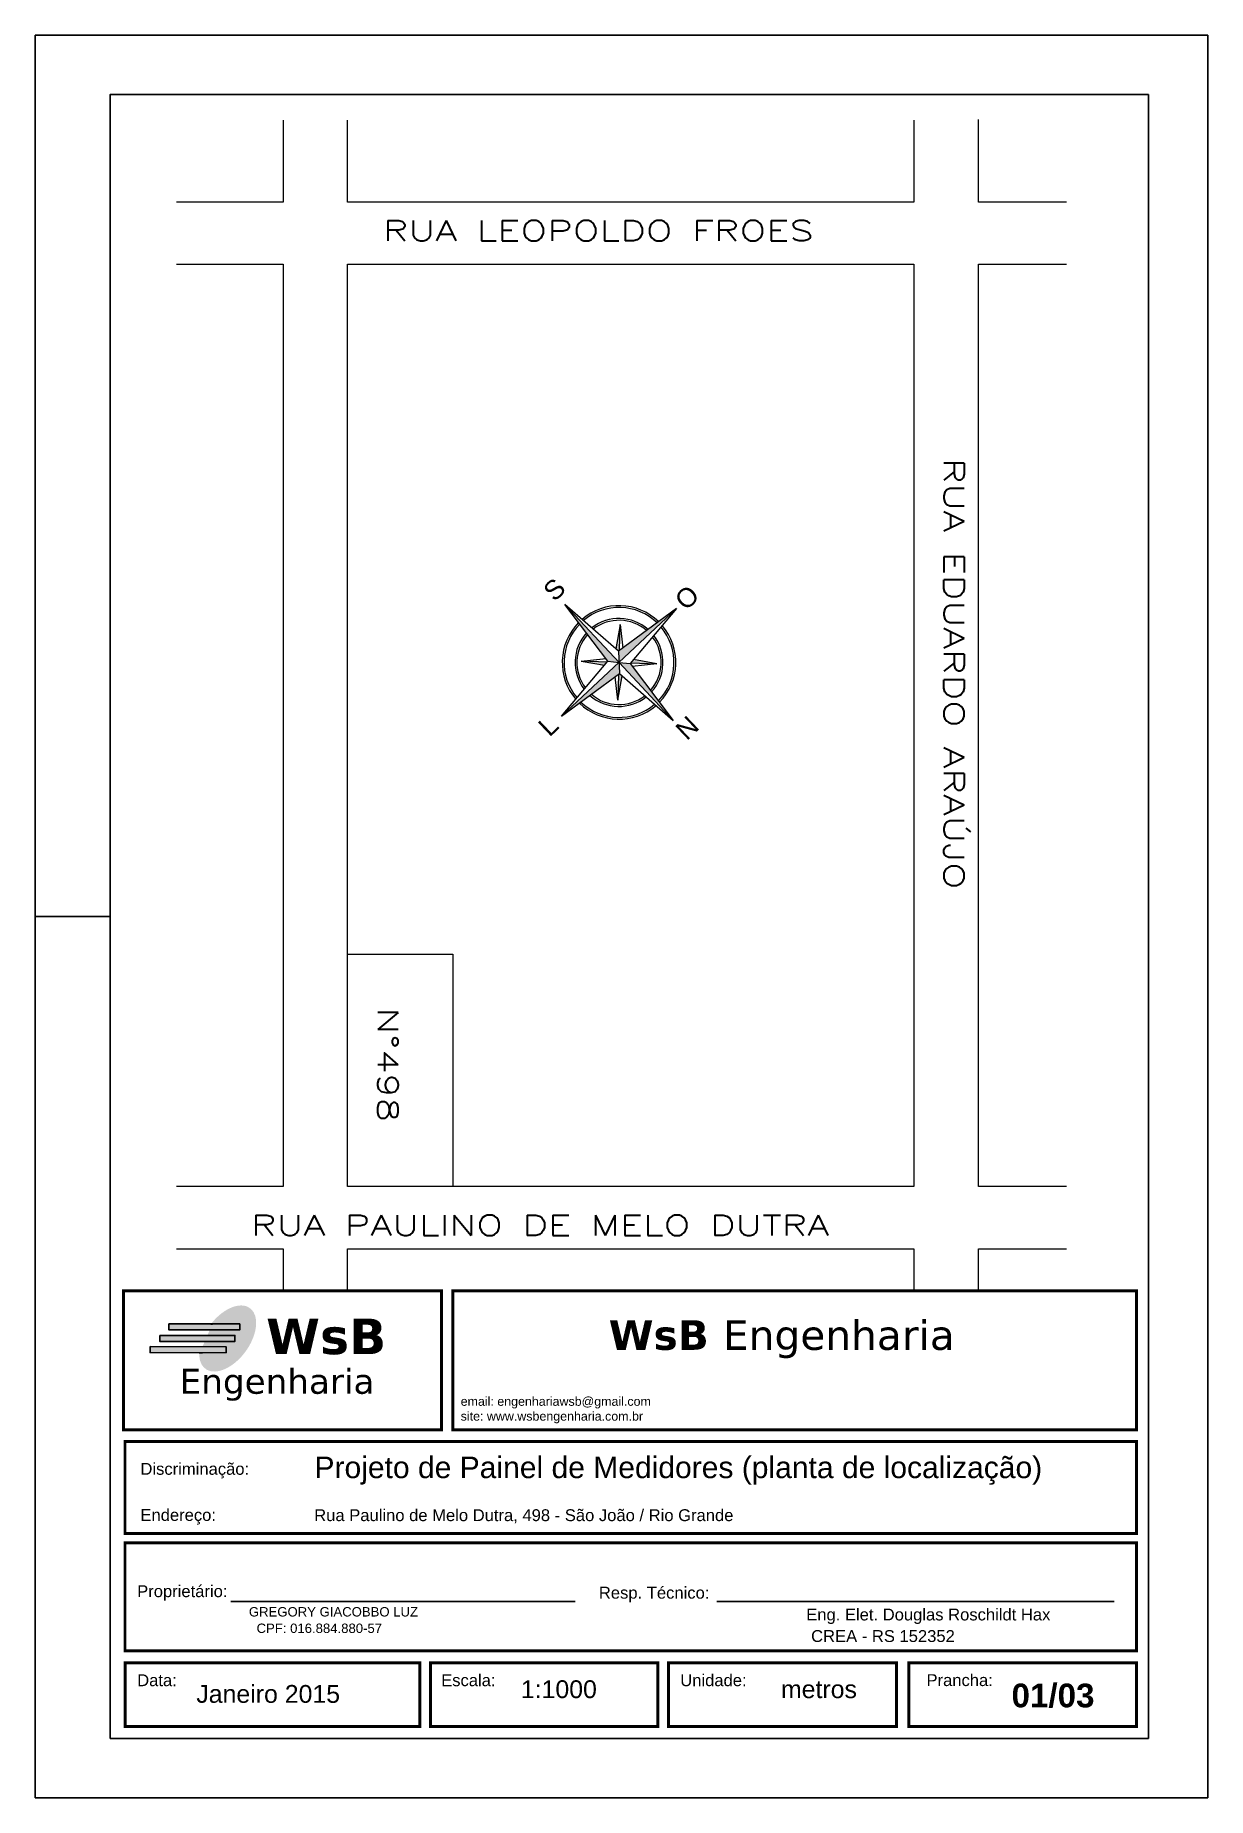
# Model space of a CAD drawing. Header units: millimetres. Extents: x 634 to 830, y -342 to -254.
# Drawn here: x 775.15 to 781.65, y -321.52 to -311.75 of the extents above; entities that cross this region are included whole.
import ezdxf
from ezdxf.enums import TextEntityAlignment as Align

# ---------------------------------------------------------------- set-up
doc = ezdxf.new("R2010")
doc.units = ezdxf.units.MM
doc.linetypes.add('ACAD_ISO07W100', pattern=[3, 0, -3])
for name, color, linetype in [('FORMATO', 5, 'Continuous'), ('Hachuras', 1, 'Continuous'), ('LPROJETO', 7, 'ACAD_ISO07W100'), ('SELO1', 251, 'Continuous'), ('Texto SELO', 147, 'Continuous')]:
    doc.layers.add(name, color=color, linetype=linetype)
for name, color, linetype, lineweight in [('Hach. norte', 252, 'Continuous', 9), ('Norte 1', 8, 'Continuous', 20), ('Texto-sit.', 7, 'Continuous', 30)]:
    doc.layers.add(name, color=color, linetype=linetype, lineweight=lineweight)
doc.styles.add('ARIAL', font='arial.ttf')
doc.styles.add('cota', font='arial.ttf', dxfattribs={"height": 0.1})
doc.styles.add('REGUA60', font='romansx2.shx', dxfattribs={"width": 1.4})
doc.styles.add('SANSSERIFBOLD', font='sasb____.pfb', dxfattribs={"height": 60})
doc.styles.add('situação', font='arial.ttf', dxfattribs={"height": 200})
doc.styles.add('TEXO SELO', font='arial.ttf', dxfattribs={"height": 0.002})

msp = doc.modelspace()

# ---------------------------------------------------------------- texts
at = {"layer": 'Defpoints', "color": 250, "lineweight": 0, "insert": (780.2985, -314.0938), "char_height": 0.1125, "attachment_point": 1, "rotation": 270, "style": 'REGUA60'}
msp.add_mtext_dynamic_manual_height_columns('RUA EDUARDO ARAÚJO', width=40.666425, gutter_width=375, heights=[0], dxfattribs=at)
at = {"layer": 'Hachuras', "color": 7, "insert": (778.3267, -318.8734), "char_height": 0.1645307, "width": 2.474214, "attachment_point": 1, "style": 'ARIAL'}
msp.add_mtext('{\\fVerdana|b1|i0|c0|p34;\\C5;WsB\\fVerdana|b1|i1|c0|p34; \\fVerdana|b0|i0|c0|p34;\\C150;Engenharia\\fArial|b1|i1|c0|p34; }', dxfattribs=at)
at = {"layer": 'LPROJETO', "linetype": 'Continuous', "lineweight": 0, "char_height": 0.1125, "attachment_point": 1, "style": 'REGUA60'}
for s, width, insert in [('RUA LEOPOLDO FROES', 40.666425, (777.0745, -312.7763)), ('RUA PAULINO DE MELO DUTRA', 70.927813, (776.3432, -318.2908))]:
    msp.add_mtext_dynamic_manual_height_columns(s, width=width, gutter_width=375, heights=[0], dxfattribs=dict(at, insert=insert))
at = {"layer": 'LPROJETO', "linetype": 'Continuous', "lineweight": 0, "insert": (777.1583, -317.1408), "char_height": 0.1125, "attachment_point": 1, "rotation": 270, "style": 'REGUA60'}
msp.add_mtext_dynamic_manual_height_columns('N°498', width=40.666425, gutter_width=375, heights=[0], dxfattribs=at)
at = {"layer": 'Texto SELO', "style": 'TEXO SELO'}
for s, height, p in [('Discriminação:', 0.065812, (775.7298, -319.7307)), ('Endereço:', 0.06581, (775.7298, -319.9864))]:
    msp.add_text(s, height=height, dxfattribs=at).set_placement(p)
at = {"layer": 'Texto SELO', "color": 7, "ltscale": 0.003, "style": 'ARIAL'}
msp.add_text('Projeto de Painel de Medidores (planta de localização)', height=0.119218, dxfattribs=at).set_placement((776.6951, -319.7493))
at = {"layer": 'Texto SELO', "color": 7}
for s, height, style, p in [('Rua Paulino de Melo Dutra, 498 - São João / Rio Grande', 0.065812, 'cota', (776.6936, -319.9877)), ('Proprietário:', 0.065812, 'TEXO SELO', (775.7117, -320.4092)), ('Resp. Técnico:', 0.065812, 'TEXO SELO', (778.2723, -320.4175)), ('GREGORY GIACOBBO LUZ', 0.052099, 'cota', (776.3312, -320.5166)), (' CPF: 016.884.880-57', 0.052099, 'cota', (776.3537, -320.6079)), ('Eng. Elet. Douglas Roschildt Hax', 0.065812, 'cota', (779.4225, -320.5384)), ('CREA - RS 152352', 0.065812, 'cota', (779.4495, -320.6579)), ('Data:', 0.06581, 'TEXO SELO', (775.7117, -320.9029)), ('Escala:', 0.06581, 'TEXO SELO', (777.3977, -320.9029)), ('Unidade:', 0.06581, 'TEXO SELO', (778.7238, -320.9029)), ('Prancha:', 0.06581, 'TEXO SELO', (780.0895, -320.9023)), ('Janeiro 2015', 0.098718, 'ARIAL', (776.0397, -320.9952)), ('1:1000', 0.09872, 'ARIAL', (777.8395, -320.9691)), ('metros', 0.09872, 'ARIAL', (779.2823, -320.9691))]:
    msp.add_text(s, height=height, dxfattribs=dict(at, style=style)).set_placement(p)
at = {"layer": 'Texto SELO', "color": 7, "style": 'SANSSERIFBOLD'}
msp.add_text('01/03', height=0.13162, dxfattribs=at).set_placement((780.7911, -321.0203), align=Align.CENTER)
at = {"layer": 'Texto SELO', "char_height": 0.197437, "width": 0.283298, "attachment_point": 1, "style": 'ARIAL'}
for s, insert in [('{\\fVerdana|b1|i0|c0|p34;\\C5;WsB\\fVerdana|b1|i1|c0|p34; }', (776.4268, -318.8644)), ('{\\fVerdana|b0|i0|c0|p34;\\H0.7x;\\C150;Engenharia\\fVerdana|b1|i1|c0|p34;\\H1.4286x;\\C5; }', (775.9474, -319.1431))]:
    msp.add_mtext(s, dxfattribs=dict(at, insert=insert))
at = {"layer": 'Texto SELO', "color": 7, "insert": (777.5059, -319.2988), "char_height": 0.049359, "width": 1.652286, "attachment_point": 1, "style": 'ARIAL'}
msp.add_mtext('{\\C147;email: engenhariawsb@gmail.com  \\Psite: www.wsbengenharia.com.br}', dxfattribs=at)
at = {"layer": 'Texto-sit.', "ltscale": 0.2, "char_height": 0.105, "width": 0.140383, "attachment_point": 5, "rotation": 43.55161, "style": 'situação'}
for s, insert in [('S', (778.0258, -314.8219)), ('O', (778.7612, -314.8666)), ('L', (777.9918, -315.5772)), ('N', (778.7621, -315.5888))]:
    msp.add_mtext(s, dxfattribs=dict(at, insert=insert))

# ---------------------------------------------------------------- hatches: boundary and pattern name
at = {"layer": 'Hach. norte', "lineweight": 13, "ltscale": 0.2}
for points in [[(778.083, -314.9041), (778.3222, -315.2199), (778.3842, -315.2263)], [(778.382, -315.164), (778.3842, -315.2263), (778.7033, -314.928)], [(778.3842, -315.2263), (778.0651, -315.5245), (778.3863, -315.2885)], [(778.4461, -315.2326), (778.3842, -315.2263), (778.6853, -315.5484)]]:
    msp.add_hatch(color=256, dxfattribs=at).paths.add_polyline_path(points)
at = {"layer": 'Hach. norte', "lineweight": 5, "ltscale": 0.2}
for points in [[(778.3912, -315.0162), (778.3673, -315.1512), (778.382, -315.164), (778.3864, -315.1608)], [(778.1741, -315.2192), (778.3034, -315.2422), (778.3187, -315.224)], [(778.4649, -315.2103), (778.4496, -315.2285), (778.5943, -315.2333)], [(778.4011, -315.3013), (778.3863, -315.2885), (778.382, -315.2917), (778.3771, -315.4363)]]:
    msp.add_hatch(color=256, dxfattribs=at).paths.add_polyline_path(points)
at = {"layer": 'Texto SELO'}
h = msp.add_hatch(color=5, dxfattribs=at)
h.dxf.hatch_style = 1
edge = h.paths.add_edge_path()
edge.add_ellipse((776.2137, -318.9751), major_axis=(-0.1235, -0.1683), ratio=0.586927, start_angle=318.71968, end_angle=627.37053)
edge.add_line((776.1207, -318.895), (776.1286, -318.895))
edge.add_ellipse((776.1846, -318.9639), major_axis=(-0.0898, -0.1223), ratio=0.572758, start_angle=335.3984, end_angle=621.50302, ccw=False)
edge.add_line((776.0738, -319.0537), (776.0558, -319.0537))
h = msp.add_hatch(color=150, dxfattribs=at)
h.dxf.hatch_style = 1
h.paths.add_polyline_path([(776.2803, -318.9279), (776.2803, -318.8946), (775.8878, -318.8946), (775.8878, -318.9279)])
h = msp.add_hatch(color=150, dxfattribs=at)
h.dxf.hatch_style = 1
h.paths.add_polyline_path([(776.2541, -318.991), (776.2541, -318.9577), (775.8374, -318.9586), (775.8374, -318.9919)])
h = msp.add_hatch(color=150, dxfattribs=at)
h.dxf.hatch_style = 1
h.paths.add_polyline_path([(776.2047, -319.0538), (776.2047, -319.0206), (775.7831, -319.02), (775.7831, -319.0532)])

# ---------------------------------------------------------------- linework, layer by layer
at = {"layer": 'FORMATO', "color": 7, "linetype": 'Continuous'}
msp.add_line((775.1463, -316.635), (775.5618, -316.635), dxfattribs=at)
for points in [[(775.1463, -321.5216), (781.6494, -321.5216), (781.6494, -311.7485), (775.1463, -311.7485)], [(775.1463, -321.5216), (781.6494, -321.5216), (781.6494, -311.7485), (775.1463, -311.7485)], [(775.5618, -321.1925), (775.5618, -312.0775), (781.3203, -312.0775), (781.3203, -321.1925)]]:
    msp.add_lwpolyline(points, close=True, dxfattribs=at)
at = {"layer": 'Hach. norte', "lineweight": 13}
msp.add_line((778.382, -315.164), (778.3863, -315.2885), dxfattribs=at)
at = {"layer": 'LPROJETO', "linetype": 'Continuous', "lineweight": 0}
for p, q in [((780.0193, -314.4006), (780.0193, -318.133)), ((780.0193, -318.4775), (780.0193, -318.7112))]:
    msp.add_line(p, q, dxfattribs=at)
for points in [[(776.5206, -312.2196), (776.5206, -312.6738)], [(776.8791, -312.6738), (776.8791, -312.2196)], [(780.0193, -312.2198), (780.0193, -312.6738)], [(780.3777, -312.6738), (780.3777, -312.2162)], [(776.5206, -312.6738), (775.9292, -312.6738)], [(780.0193, -312.6738), (776.8791, -312.6738)], [(780.8652, -312.6738), (780.3777, -312.6738)], [(775.9292, -313.0184), (776.5206, -313.0184)], [(776.5206, -313.0184), (776.5206, -318.133)], [(776.8791, -318.133), (776.8791, -313.0184)], [(776.8791, -313.0184), (780.0193, -313.0184)], [(780.0193, -313.0184), (780.0193, -318.133)], [(780.3777, -318.133), (780.3777, -313.0184)], [(780.3777, -313.0184), (780.8652, -313.0184)], [(776.5206, -318.133), (775.9292, -318.133)], [(780.0193, -318.133), (776.8791, -318.133)], [(780.8652, -318.133), (780.3777, -318.133)], [(775.9292, -318.4775), (776.5206, -318.4775)], [(776.5206, -318.4775), (776.5206, -318.7112)], [(776.8791, -318.4775), (780.0193, -318.4775)], [(776.8791, -318.7112), (776.8791, -318.4775)], [(780.0193, -318.4775), (780.0193, -318.7112)], [(780.3777, -318.4775), (780.8652, -318.4775)], [(780.3777, -318.7112), (780.3777, -318.4775)]]:
    msp.add_lwpolyline(points, dxfattribs=at)
msp.add_lwpolyline([(776.8791, -318.133), (776.8791, -316.8439), (777.4616, -316.8439), (777.4616, -318.133)], close=True, dxfattribs=at)
at = {"layer": 'Norte 1', "lineweight": 13}
for p, q in [((778.0651, -315.5245), (778.7033, -314.928)), ((778.083, -314.9041), (778.3842, -315.2263)), ((778.083, -314.9041), (778.3842, -315.2263)), ((778.3222, -315.2199), (778.083, -314.9041)), ((778.382, -315.164), (778.083, -314.9041)), ((778.7033, -314.928), (778.382, -315.164)), ((778.7033, -314.928), (778.4461, -315.2326)), ((778.0651, -315.5245), (778.3222, -315.2199)), ((778.3222, -315.2199), (778.3842, -315.2263)), ((778.6853, -315.5484), (778.3842, -315.2263)), ((778.6853, -315.5484), (778.3842, -315.2263)), ((778.3842, -315.2263), (778.4461, -315.2326)), ((778.4461, -315.2326), (778.6853, -315.5484)), ((778.0651, -315.5245), (778.3863, -315.2885)), ((778.3863, -315.2885), (778.6853, -315.5484))]:
    msp.add_line(p, q, dxfattribs=at)
at = {"layer": 'Norte 1', "lineweight": 5}
for p, q in [((778.3912, -315.0162), (778.3673, -315.1512)), ((778.3864, -315.1608), (778.3912, -315.0162)), ((778.3912, -315.0162), (778.4055, -315.1468)), ((778.1741, -315.2192), (778.3104, -315.2043)), ((778.1741, -315.2192), (778.2965, -315.2058)), ((778.1741, -315.2192), (778.3034, -315.2422)), ((778.3187, -315.224), (778.1741, -315.2192)), ((778.4496, -315.2285), (778.5943, -315.2333)), ((778.5943, -315.2333), (778.4579, -315.2482)), ((778.5943, -315.2333), (778.4649, -315.2103)), ((778.3771, -315.4363), (778.3629, -315.3057)), ((778.382, -315.2917), (778.3771, -315.4363)), ((778.3771, -315.4363), (778.4011, -315.3013))]:
    msp.add_line(p, q, dxfattribs=at)
for radius, start, end in [(0.3149, 45.70803, 130.68106), (0.3048, 46.0244, 130.40169), (0.2438, 48.48722, 128.229), (0.3149, 135.45879, 220.43182), (0.3048, 135.73816, 220.11545), (0.2438, 137.91085, 217.65263), (0.2336, 138.38515, 217.11437), (0.2336, 49.02548, 127.7547), (0.2336, 318.38515, 37.11437), (0.2438, 317.91085, 37.65263), (0.3048, 315.73816, 40.11545), (0.3149, 315.45879, 40.43182), (0.3149, 225.70803, 310.68106), (0.3048, 226.0244, 310.40169), (0.2438, 228.48722, 308.229), (0.2336, 229.02548, 307.7547)]:
    msp.add_arc((778.3842, -315.2263), radius, start, end, dxfattribs=at)
at = {"layer": 'SELO1', "color": 7, "const_width": 0.0165}
for points in [[(775.6351, -318.7112), (777.3988, -318.7112), (777.3988, -319.481), (775.6351, -319.481)], [(777.4622, -318.7112), (781.2545, -318.7112), (781.2545, -319.481), (777.4622, -319.481)], [(775.6441, -319.5468), (781.2545, -319.5468), (781.2545, -320.0568), (775.6441, -320.0568)], [(775.6441, -320.1088), (781.2545, -320.1088), (781.2545, -320.7075), (775.6441, -320.7075)], [(777.2787, -320.7733), (775.6451, -320.7733), (775.6451, -321.1267), (777.2787, -321.1267)], [(777.3387, -320.7733), (778.599, -320.7733), (778.599, -321.1267), (777.3387, -321.1267)], [(779.9226, -320.7733), (778.659, -320.7733), (778.659, -321.1267), (779.9226, -321.1267)], [(781.2545, -320.7733), (779.9909, -320.7733), (779.9909, -321.1267), (781.2545, -321.1267)]]:
    msp.add_lwpolyline(points, close=True, dxfattribs=at)
at = {"layer": 'Texto SELO', "color": 5}
msp.add_line((776.1207, -318.895), (776.1286, -318.895), dxfattribs=at)
at = {"layer": 'Texto SELO', "color": 159}
msp.add_line((776.0558, -319.0537), (776.0738, -319.0537), dxfattribs=at)
at = {"layer": 'Texto SELO', "color": 7}
for p, q in [((776.2303, -320.4328), (778.1413, -320.4328)), ((778.9268, -320.4328), (781.1298, -320.4328))]:
    msp.add_line(p, q, dxfattribs=at)
at = {"layer": 'Texto SELO', "color": 140}
for points in [[(775.8878, -318.8946), (776.2803, -318.8946), (776.2803, -318.9279), (775.8878, -318.9279)], [(775.8374, -318.9586), (776.2541, -318.9577), (776.2541, -318.991), (775.8374, -318.9919)], [(775.7831, -319.02), (776.2047, -319.0206), (776.2047, -319.0538), (775.7831, -319.0532)]]:
    msp.add_lwpolyline(points, close=True, dxfattribs=at)

msp.set_redraw_order([(e.dxf.handle, doc.entitydb.next_handle()) for e in msp.query("TEXT MTEXT ATTDEF DIMENSION ARC_DIMENSION")])  # texts and dimensions are drawn at this point

doc.saveas('drawing.dxf')
